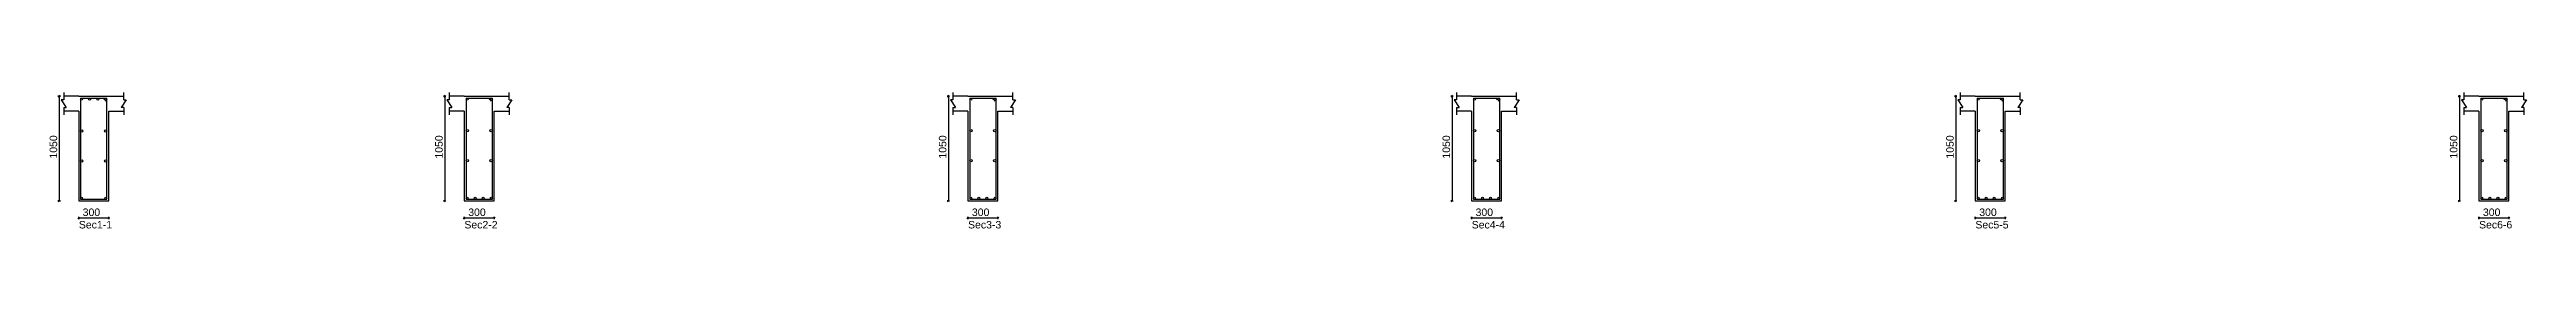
# Model space of a CAD drawing. Extents: x 0 to 98, y 3 to 248.
# Drawn here: x 41.22 to 65.96, y 86.4 to 87.77 of the extents above; entities that cross this region are included whole.
import ezdxf

# ---------------------------------------------------------------- set-up
doc = ezdxf.new("R2010")
doc.units = 0
for name, color, linetype in [('Beam_Cross_Label', 4, 'CONTINUOUS'), ('Beam_CrossSection', 2, 'CONTINUOUS'), ('dim_all', 7, 'CONTINUOUS'), ('main_botbars', 4, 'CONTINUOUS'), ('main_topbars', 4, 'CONTINUOUS'), ('Sidefacebar', 140, 'CONTINUOUS'), ('Stirrup_bar', 1, 'CONTINUOUS')]:
    doc.layers.add(name, color=color, linetype=linetype)
doc.styles.add('STRUDS_Arial', font='ARIAL.TTF', dxfattribs={"height": 0.04})

msp = doc.modelspace()

# ---------------------------------------------------------------- texts
at = {"layer": 'Beam_Cross_Label', "style": 'STRUDS_Arial'}
for s, p in [('Sec1-1', (41.5165, 86.405)), ('Sec2-2', (45.3665, 86.405)), ('Sec3-3', (50.3965, 86.405)), ('Sec4-4', (55.4265, 86.405)), ('Sec5-5', (60.4565, 86.405)), ('Sec6-6', (65.4865, 86.405))]:
    msp.add_text(s, height=0.075, dxfattribs=at).set_placement(p)
at = {"layer": 'dim_all', "style": 'STRUDS_Arial'}
for p in [(41.3, 87.105), (45.15, 87.105), (50.18, 87.105), (55.21, 87.105), (60.24, 87.105), (65.27, 87.105)]:
    msp.add_text('1050', height=0.075, rotation=90, dxfattribs=at).set_placement(p)
for p in [(41.555, 86.53), (45.405, 86.53), (50.435, 86.53), (55.465, 86.53), (60.495, 86.53), (65.525, 86.53)]:
    msp.add_text('300', height=0.075, dxfattribs=at).set_placement(p)

# ---------------------------------------------------------------- linework, layer by layer
at = {"layer": 'Beam_CrossSection'}
for p, q in [((41.365, 87.6925), (41.34, 87.6925)), ((41.34, 87.6925), (41.39, 87.6175)), ((41.365, 87.7675), (41.365, 87.6925)), ((41.515, 87.73), (41.365, 87.73)), ((41.365, 87.6175), (41.365, 87.5425)), ((41.365, 87.6175), (41.39, 87.6175)), ((41.515, 87.58), (41.365, 87.58)), ((41.515, 87.73), (41.815, 87.73)), ((41.515, 87.73), (41.515, 87.73)), ((41.515, 87.58), (41.515, 86.68)), ((41.815, 87.73), (41.815, 87.73)), ((41.815, 87.73), (41.965, 87.73)), ((41.815, 86.68), (41.815, 87.58)), ((41.815, 87.58), (41.965, 87.58)), ((41.99, 87.6925), (41.94, 87.6175)), ((41.965, 87.6175), (41.94, 87.6175)), ((41.965, 87.6925), (41.965, 87.7675)), ((41.965, 87.6925), (41.99, 87.6925)), ((41.965, 87.6175), (41.965, 87.5425)), ((45.215, 87.6925), (45.19, 87.6925)), ((45.19, 87.6925), (45.24, 87.6175)), ((45.215, 87.7675), (45.215, 87.6925)), ((45.365, 87.73), (45.215, 87.73)), ((45.215, 87.6175), (45.215, 87.5425)), ((45.215, 87.6175), (45.24, 87.6175)), ((45.365, 87.58), (45.215, 87.58)), ((45.365, 87.73), (45.665, 87.73)), ((45.365, 87.73), (45.365, 87.73)), ((45.365, 87.58), (45.365, 86.68)), ((45.665, 87.73), (45.665, 87.73)), ((45.665, 87.73), (45.815, 87.73)), ((45.665, 86.68), (45.665, 87.58)), ((45.665, 87.58), (45.815, 87.58)), ((45.84, 87.6925), (45.79, 87.6175)), ((45.815, 87.6175), (45.79, 87.6175)), ((45.815, 87.6925), (45.815, 87.7675)), ((45.815, 87.6925), (45.84, 87.6925)), ((45.815, 87.6175), (45.815, 87.5425)), ((50.245, 87.6925), (50.22, 87.6925)), ((50.22, 87.6925), (50.27, 87.6175)), ((50.245, 87.7675), (50.245, 87.6925)), ((50.395, 87.73), (50.245, 87.73)), ((50.245, 87.6175), (50.245, 87.5425)), ((50.245, 87.6175), (50.27, 87.6175)), ((50.395, 87.58), (50.245, 87.58)), ((50.395, 87.73), (50.695, 87.73)), ((50.395, 87.73), (50.395, 87.73)), ((50.395, 87.58), (50.395, 86.68)), ((50.695, 87.73), (50.695, 87.73)), ((50.695, 87.73), (50.845, 87.73)), ((50.695, 86.68), (50.695, 87.58)), ((50.695, 87.58), (50.845, 87.58)), ((50.87, 87.6925), (50.82, 87.6175)), ((50.845, 87.6175), (50.82, 87.6175)), ((50.845, 87.6925), (50.845, 87.7675)), ((50.845, 87.6925), (50.87, 87.6925)), ((50.845, 87.6175), (50.845, 87.5425)), ((55.275, 87.6925), (55.25, 87.6925)), ((55.25, 87.6925), (55.3, 87.6175)), ((55.275, 87.7675), (55.275, 87.6925)), ((55.425, 87.73), (55.275, 87.73)), ((55.275, 87.6175), (55.275, 87.5425)), ((55.275, 87.6175), (55.3, 87.6175)), ((55.425, 87.58), (55.275, 87.58)), ((55.425, 87.73), (55.725, 87.73)), ((55.425, 87.73), (55.425, 87.73)), ((55.425, 87.58), (55.425, 86.68)), ((55.725, 87.73), (55.725, 87.73)), ((55.725, 87.73), (55.875, 87.73)), ((55.725, 86.68), (55.725, 87.58)), ((55.725, 87.58), (55.875, 87.58)), ((55.9, 87.6925), (55.85, 87.6175)), ((55.875, 87.6175), (55.85, 87.6175)), ((55.875, 87.6925), (55.875, 87.7675)), ((55.875, 87.6925), (55.9, 87.6925)), ((55.875, 87.6175), (55.875, 87.5425)), ((60.305, 87.6925), (60.28, 87.6925)), ((60.28, 87.6925), (60.33, 87.6175)), ((60.305, 87.7675), (60.305, 87.6925)), ((60.455, 87.73), (60.305, 87.73)), ((60.305, 87.6175), (60.305, 87.5425)), ((60.305, 87.6175), (60.33, 87.6175)), ((60.455, 87.58), (60.305, 87.58)), ((60.455, 87.73), (60.755, 87.73)), ((60.455, 87.73), (60.455, 87.73)), ((60.455, 87.58), (60.455, 86.68)), ((60.755, 87.73), (60.755, 87.73)), ((60.755, 87.73), (60.905, 87.73)), ((60.755, 86.68), (60.755, 87.58)), ((60.755, 87.58), (60.905, 87.58)), ((60.93, 87.6925), (60.88, 87.6175)), ((60.905, 87.6175), (60.88, 87.6175)), ((60.905, 87.6925), (60.905, 87.7675)), ((60.905, 87.6925), (60.93, 87.6925)), ((60.905, 87.6175), (60.905, 87.5425)), ((65.335, 87.6925), (65.31, 87.6925)), ((65.31, 87.6925), (65.36, 87.6175)), ((65.335, 87.7675), (65.335, 87.6925)), ((65.485, 87.73), (65.335, 87.73)), ((65.335, 87.6175), (65.335, 87.5425)), ((65.335, 87.6175), (65.36, 87.6175)), ((65.485, 87.58), (65.335, 87.58)), ((65.485, 87.73), (65.785, 87.73)), ((65.485, 87.73), (65.485, 87.73)), ((65.485, 87.58), (65.485, 86.68)), ((65.785, 87.73), (65.785, 87.73)), ((65.785, 87.73), (65.935, 87.73)), ((65.785, 86.68), (65.785, 87.58)), ((65.785, 87.58), (65.935, 87.58)), ((65.96, 87.6925), (65.91, 87.6175)), ((65.935, 87.6175), (65.91, 87.6175)), ((65.935, 87.6925), (65.935, 87.7675)), ((65.935, 87.6925), (65.96, 87.6925)), ((65.935, 87.6175), (65.935, 87.5425)), ((41.515, 86.68), (41.815, 86.68)), ((45.365, 86.68), (45.665, 86.68)), ((50.395, 86.68), (50.695, 86.68)), ((55.425, 86.68), (55.725, 86.68)), ((60.455, 86.68), (60.755, 86.68)), ((65.485, 86.68), (65.785, 86.68))]:
    msp.add_line(p, q, dxfattribs=at)
at = {"layer": 'dim_all'}
for p, q in [((41.32, 87.73), (41.3075, 87.73)), ((41.32, 87.73), (41.3112, 87.7212)), ((41.32, 87.73), (41.3289, 87.7388)), ((41.32, 87.73), (41.3325, 87.73)), ((41.32, 87.73), (41.32, 86.68)), ((45.17, 87.73), (45.1575, 87.73)), ((45.17, 87.73), (45.1612, 87.7212)), ((45.17, 87.73), (45.1789, 87.7388)), ((45.17, 87.73), (45.1825, 87.73)), ((45.17, 87.73), (45.17, 86.68)), ((50.2, 87.73), (50.1875, 87.73)), ((50.2, 87.73), (50.1912, 87.7212)), ((50.2, 87.73), (50.2089, 87.7388)), ((50.2, 87.73), (50.2125, 87.73)), ((50.2, 87.73), (50.2, 86.68)), ((55.23, 87.73), (55.2175, 87.73)), ((55.23, 87.73), (55.2212, 87.7212)), ((55.23, 87.73), (55.2389, 87.7388)), ((55.23, 87.73), (55.2425, 87.73)), ((55.23, 87.73), (55.23, 86.68)), ((60.26, 87.73), (60.2475, 87.73)), ((60.26, 87.73), (60.2512, 87.7212)), ((60.26, 87.73), (60.2689, 87.7388)), ((60.26, 87.73), (60.2725, 87.73)), ((60.26, 87.73), (60.26, 86.68)), ((65.29, 87.73), (65.2775, 87.73)), ((65.29, 87.73), (65.2812, 87.7212)), ((65.29, 87.73), (65.2989, 87.7388)), ((65.29, 87.73), (65.3025, 87.73)), ((65.29, 87.73), (65.29, 86.68)), ((41.32, 86.68), (41.3075, 86.68)), ((41.32, 86.68), (41.3112, 86.6712)), ((41.32, 86.68), (41.3289, 86.6888)), ((41.32, 86.68), (41.3325, 86.68)), ((45.17, 86.68), (45.1575, 86.68)), ((45.17, 86.68), (45.1612, 86.6712)), ((45.17, 86.68), (45.1789, 86.6888)), ((45.17, 86.68), (45.1825, 86.68)), ((50.2, 86.68), (50.1875, 86.68)), ((50.2, 86.68), (50.1912, 86.6712)), ((50.2, 86.68), (50.2089, 86.6888)), ((50.2, 86.68), (50.2125, 86.68)), ((55.23, 86.68), (55.2175, 86.68)), ((55.23, 86.68), (55.2212, 86.6712)), ((55.23, 86.68), (55.2389, 86.6888)), ((55.23, 86.68), (55.2425, 86.68)), ((60.26, 86.68), (60.2475, 86.68)), ((60.26, 86.68), (60.2512, 86.6712)), ((60.26, 86.68), (60.2689, 86.6888)), ((60.26, 86.68), (60.2725, 86.68)), ((65.29, 86.68), (65.2775, 86.68)), ((65.29, 86.68), (65.2812, 86.6712)), ((65.29, 86.68), (65.2989, 86.6888)), ((65.29, 86.68), (65.3025, 86.68)), ((41.515, 86.51), (41.5062, 86.5012)), ((41.515, 86.51), (41.515, 86.5225)), ((41.515, 86.51), (41.5239, 86.5188)), ((41.515, 86.51), (41.515, 86.4975)), ((41.515, 86.51), (41.815, 86.51)), ((41.815, 86.51), (41.8062, 86.5012)), ((41.815, 86.51), (41.815, 86.5225)), ((41.815, 86.51), (41.8239, 86.5188)), ((41.815, 86.51), (41.815, 86.4975)), ((45.365, 86.51), (45.3562, 86.5012)), ((45.365, 86.51), (45.365, 86.5225)), ((45.365, 86.51), (45.3739, 86.5188)), ((45.365, 86.51), (45.365, 86.4975)), ((45.365, 86.51), (45.665, 86.51)), ((45.665, 86.51), (45.6562, 86.5012)), ((45.665, 86.51), (45.665, 86.5225)), ((45.665, 86.51), (45.6739, 86.5188)), ((45.665, 86.51), (45.665, 86.4975)), ((50.395, 86.51), (50.3862, 86.5012)), ((50.395, 86.51), (50.395, 86.5225)), ((50.395, 86.51), (50.4039, 86.5188)), ((50.395, 86.51), (50.395, 86.4975)), ((50.395, 86.51), (50.695, 86.51)), ((50.695, 86.51), (50.6862, 86.5012)), ((50.695, 86.51), (50.695, 86.5225)), ((50.695, 86.51), (50.7039, 86.5188)), ((50.695, 86.51), (50.695, 86.4975)), ((55.425, 86.51), (55.4162, 86.5012)), ((55.425, 86.51), (55.425, 86.5225)), ((55.425, 86.51), (55.4339, 86.5188)), ((55.425, 86.51), (55.425, 86.4975)), ((55.425, 86.51), (55.725, 86.51)), ((55.725, 86.51), (55.7162, 86.5012)), ((55.725, 86.51), (55.725, 86.5225)), ((55.725, 86.51), (55.7339, 86.5188)), ((55.725, 86.51), (55.725, 86.4975)), ((60.455, 86.51), (60.4462, 86.5012)), ((60.455, 86.51), (60.455, 86.5225)), ((60.455, 86.51), (60.4639, 86.5188)), ((60.455, 86.51), (60.455, 86.4975)), ((60.455, 86.51), (60.755, 86.51)), ((60.755, 86.51), (60.7462, 86.5012)), ((60.755, 86.51), (60.755, 86.5225)), ((60.755, 86.51), (60.7639, 86.5188)), ((60.755, 86.51), (60.755, 86.4975)), ((65.485, 86.51), (65.4762, 86.5012)), ((65.485, 86.51), (65.485, 86.5225)), ((65.485, 86.51), (65.4939, 86.5188)), ((65.485, 86.51), (65.485, 86.4975)), ((65.485, 86.51), (65.785, 86.51)), ((65.785, 86.51), (65.7762, 86.5012)), ((65.785, 86.51), (65.785, 86.5225)), ((65.785, 86.51), (65.7939, 86.5188)), ((65.785, 86.51), (65.785, 86.4975))]:
    msp.add_line(p, q, dxfattribs=at)
at = {"layer": 'main_botbars'}
for centre in [(41.5438, 86.7088), (41.7863, 86.7088), (45.3938, 86.7088), (45.4746, 86.7088), (45.5554, 86.7088), (45.6362, 86.7088), (50.4238, 86.7088), (50.5046, 86.7088), (50.5854, 86.7088), (50.6663, 86.7088), (55.4538, 86.7088), (55.5346, 86.7088), (55.6154, 86.7088), (55.6963, 86.7088), (60.4838, 86.7088), (60.5646, 86.7088), (60.6454, 86.7088), (60.7263, 86.7088), (65.5138, 86.7088), (65.5946, 86.7088), (65.6755, 86.7088), (65.7563, 86.7088)]:
    msp.add_circle(centre, 0.01, dxfattribs=at)
at = {"layer": 'main_topbars'}
for centre in [(41.5438, 87.7012), (41.6246, 87.7012), (41.7054, 87.7012), (41.7863, 87.7012), (45.3938, 87.7012), (45.6363, 87.7012), (50.4238, 87.7012), (50.6663, 87.7012), (55.4538, 87.7012), (55.6963, 87.7012), (60.4838, 87.7012), (60.7263, 87.7012), (65.5138, 87.7012), (65.7563, 87.7012)]:
    msp.add_circle(centre, 0.01, dxfattribs=at)
at = {"layer": 'Sidefacebar'}
for centre in [(41.546, 87.381), (41.784, 87.381), (45.396, 87.385), (45.634, 87.385), (50.426, 87.385), (50.664, 87.385), (55.456, 87.385), (55.694, 87.385), (60.486, 87.385), (60.724, 87.385), (65.516, 87.385), (65.754, 87.385), (41.546, 87.081), (41.784, 87.081), (45.396, 87.085), (45.634, 87.085), (50.426, 87.085), (50.664, 87.085), (55.456, 87.085), (55.694, 87.085), (60.486, 87.085), (60.724, 87.085), (65.516, 87.085), (65.754, 87.085)]:
    msp.add_circle(centre, 0.012, dxfattribs=at)
at = {"layer": 'Stirrup_bar'}
for p, q in [((41.5338, 87.7113), (41.5338, 86.6988)), ((41.5338, 87.7113), (41.7963, 87.7113)), ((41.7792, 87.7083), (41.765, 87.6942)), ((41.7933, 87.6942), (41.7792, 87.68)), ((41.7963, 86.6988), (41.7963, 87.7113)), ((45.3838, 87.7113), (45.3838, 86.6988)), ((45.3838, 87.7113), (45.6463, 87.7113)), ((45.6292, 87.7083), (45.615, 87.6942)), ((45.6433, 87.6942), (45.6292, 87.68)), ((45.6463, 86.6988), (45.6463, 87.7113)), ((50.4138, 87.7113), (50.4138, 86.6988)), ((50.4138, 87.7113), (50.6763, 87.7113)), ((50.6592, 87.7083), (50.6451, 87.6942)), ((50.6733, 87.6942), (50.6592, 87.68)), ((50.6763, 86.6988), (50.6763, 87.7113)), ((55.4438, 87.7113), (55.4438, 86.6988)), ((55.4438, 87.7113), (55.7063, 87.7113)), ((55.6892, 87.7083), (55.6751, 87.6942)), ((55.7033, 87.6942), (55.6892, 87.68)), ((55.7063, 86.6988), (55.7063, 87.7113)), ((60.4738, 87.7113), (60.4738, 86.6988)), ((60.4738, 87.7113), (60.7363, 87.7113)), ((60.7192, 87.7083), (60.7051, 87.6942)), ((60.7333, 87.6942), (60.7192, 87.68)), ((60.7363, 86.6988), (60.7363, 87.7113)), ((65.5038, 87.7113), (65.5038, 86.6988)), ((65.5038, 87.7113), (65.7663, 87.7113)), ((65.7492, 87.7083), (65.7351, 87.6942)), ((65.7633, 87.6942), (65.7492, 87.68)), ((65.7663, 86.6988), (65.7663, 87.7113)), ((41.5338, 86.6988), (41.7963, 86.6988)), ((45.3838, 86.6988), (45.6463, 86.6988)), ((50.4138, 86.6988), (50.6763, 86.6988)), ((55.4438, 86.6988), (55.7063, 86.6988)), ((60.4738, 86.6988), (60.7363, 86.6988)), ((65.5038, 86.6988), (65.7663, 86.6988))]:
    msp.add_line(p, q, dxfattribs=at)

msp.set_redraw_order([(e.dxf.handle, doc.entitydb.next_handle()) for e in msp.query("TEXT MTEXT ATTDEF DIMENSION ARC_DIMENSION")])  # texts and dimensions are drawn at this point

doc.saveas('drawing.dxf')
